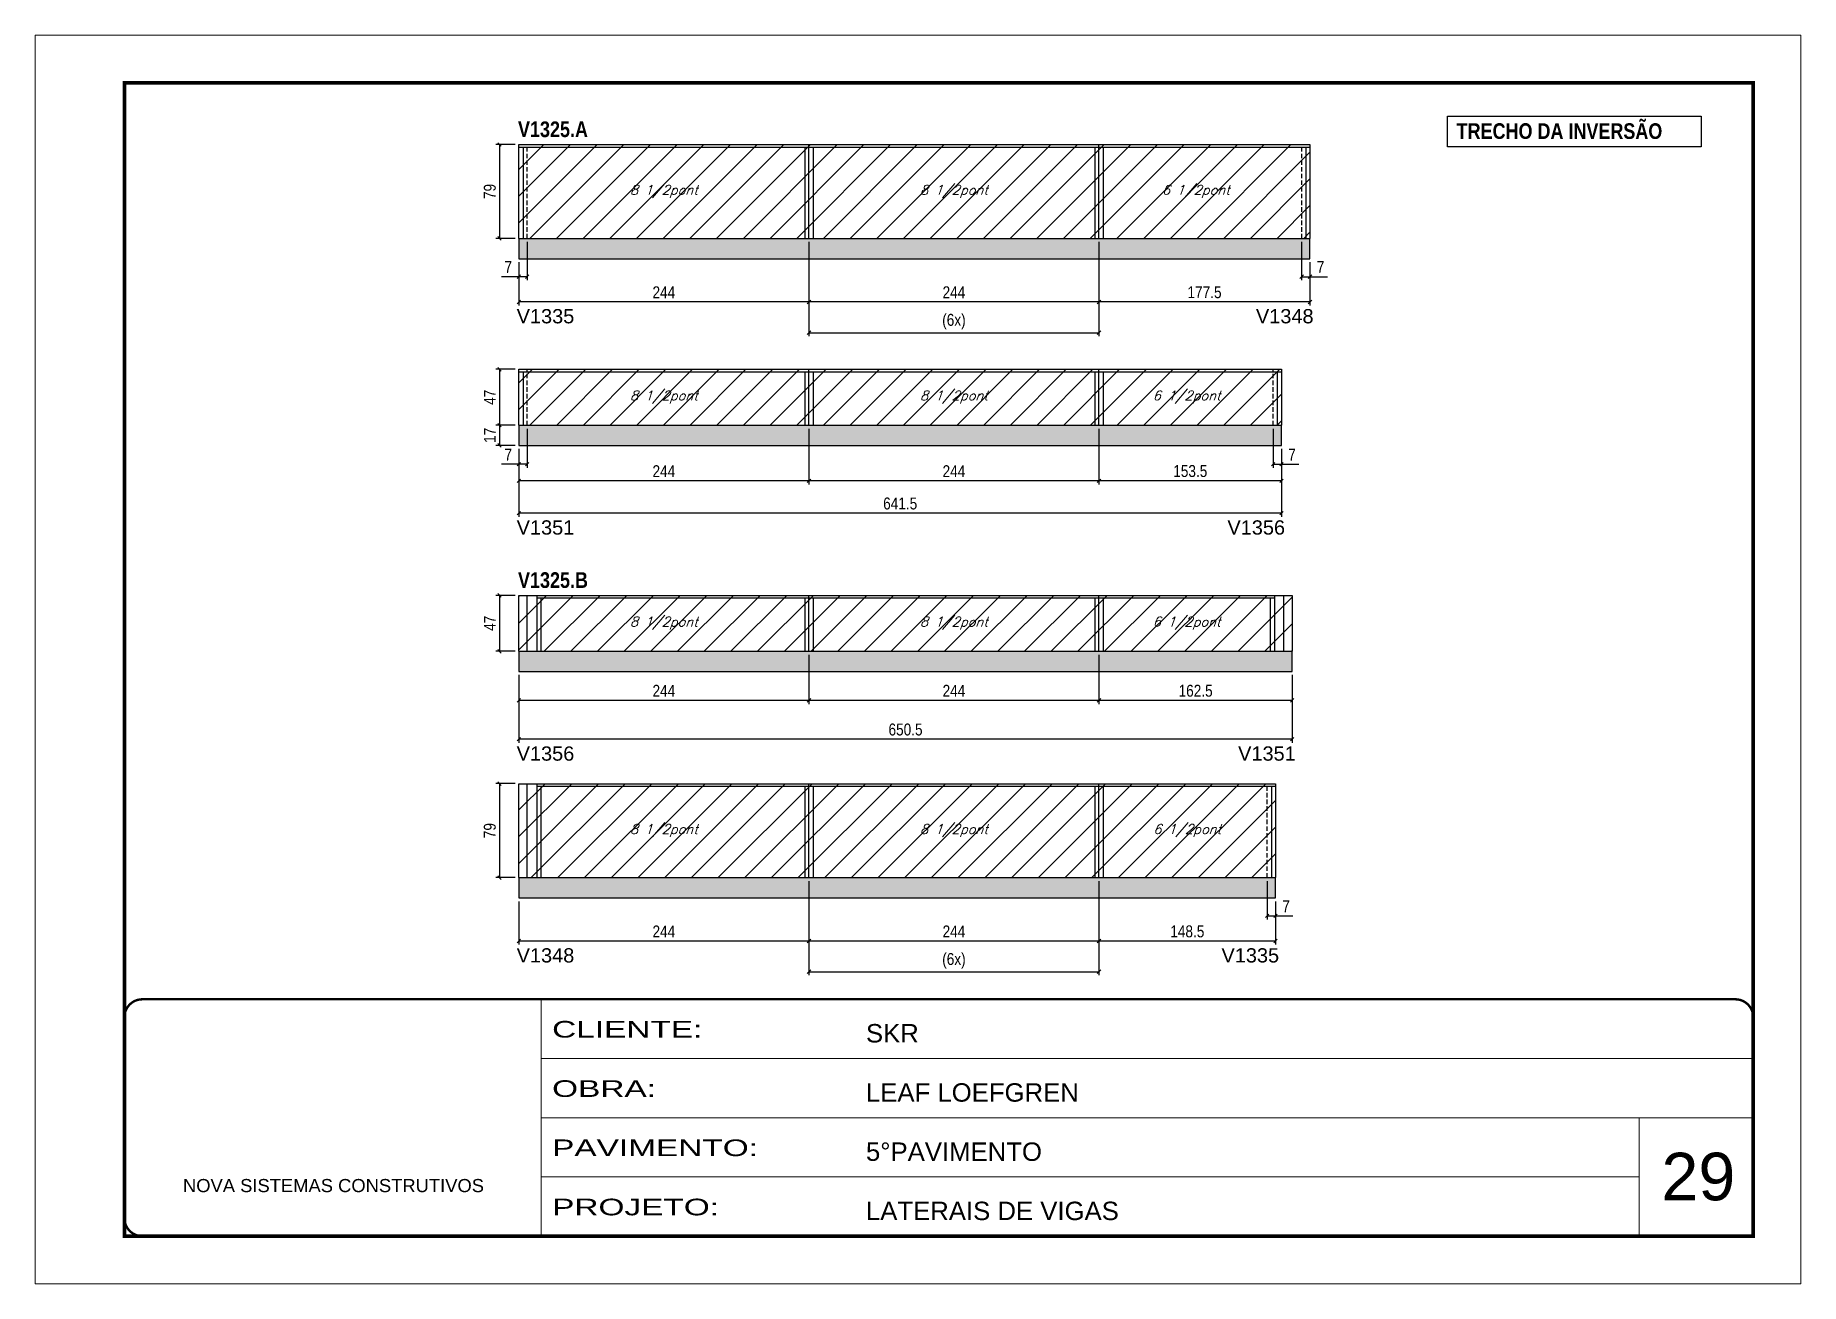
# Model space of a CAD drawing. Extents: x 3309 to 10384, y -2522 to 14608.
# Drawn here: x 3309 to 4794, y 5518 to 6568 of the extents above; entities that cross this region are included whole.
import ezdxf

# ---------------------------------------------------------------- set-up
doc = ezdxf.new("R2010")
doc.units = 0
for name, pattern in [('CONTINUO', [0]), ('DASHED', [0.75, 0.5, -0.25]), ('HIDDEN', [0.375, 0.25, -0.125])]:
    doc.linetypes.add(name, pattern=pattern)
for name, color, linetype in [('5', 5, 'Continuous'), ('COTA', 241, 'Continuous'), ('NOMENCLATURA', 7, 'Continuous'), ('Painéis', 200, 'Continuous'), ('SARR_2.2x7', 40, 'Continuous'), ('SARR_3.5x7', 81, 'Continuous'), ('texto', 7, 'Continuous')]:
    doc.layers.add(name, color=color, linetype=linetype)
for name, color, linetype, lineweight in [('CARIMBO', 255, 'Continuous', 9), ('Folhas', 255, 'Continuous', 9), ('Hachura', 251, 'Continuous', 9), ('SARRAFO DE PRESSAO', 251, 'DASHED', 9)]:
    doc.layers.add(name, color=color, linetype=linetype, lineweight=lineweight)
doc.styles.add('ARIAL', font='arial.ttf')
doc.styles.add('COTA TECNICA', font='techl___.ttf', dxfattribs={"height": 10})
doc.styles.add('Romans', font='romans.shx')
doc.styles.get("Standard").update_dxf_attribs({"font": 'arial.ttf'})
doc.styles.add('TECNICA', font='techb___.ttf', dxfattribs={"height": 10})
doc.styles.add('Tecnologia', font='')
doc.styles.get('Tecnologia').set_extended_font_data('Forgotten Futurist')
doc.dimstyles.new('PAINEL', dxfattribs={"dimtxt": 10, "dimasz": 3, "dimexe": 3, "dimexo": 3, "dimgap": 3, "dimtad": 1, "dimdec": 1, "dimzin": 12, "dimdsep": 46, "dimtxsty": 'COTA TECNICA', "dimblk1": 'OBLIQUE', "dimblk2": 'OBLIQUE', "dimsah": 1, "dimcen": 0.9, "dimclrd": 4, "dimclre": 4, "dimclrt": 240, "dimadec": 1, "dimazin": 3, "dimtfac": 1, "dimtdec": 1, "dimtmove": 0, "dimatfit": 3, "dimfxl": 1, "dimtolj": 1, "dimtzin": 12, "dimarcsym": 0})

msp = doc.modelspace()

# ---------------------------------------------------------------- texts
at = {"layer": '5', "linetype": 'Continuous'}
for s, p in [('V1335', (3714.28, 6325.58)), ('V1348', (4336.15, 6325.58)), ('V1351', (3714.28, 6147.89)), ('V1356', (4312.15, 6147.89)), ('V1356', (3714.28, 5957.74)), ('V1351', (4321.15, 5957.74)), ('V1348', (3714.28, 5787.99)), ('V1335', (4307.15, 5787.99))]:
    msp.add_text(s, height=12, rotation=359.99996, dxfattribs=at).set_placement(p)
at = {"layer": 'CARIMBO', "style": 'ARIAL'}
msp.add_text('29', height=40, dxfattribs=at).set_placement((4677.23, 5587.98))
at = {"layer": 'NOMENCLATURA', "style": 'TECNICA'}
for s, p in [('V1325.A', (3715.4, 6482.21)), ('TRECHO DA INVERSÃO', (4504.95, 6480.67)), ('V1325.B', (3715.4, 6103.04))]:
    msp.add_text(s, height=13.2, dxfattribs=at).set_placement(p)
at = {"layer": 'texto', "color": 2, "char_height": 8, "attachment_point": 5, "style": 'Romans'}
for s, insert in [('{\\Q19;\\C256;8 1/2pont}', (3838.11, 6436.47)), ('{\\Q19;\\C256;8 1/2pont}', (4082.11, 6436.47)), ('{\\Q19;\\C256;6 1/2pont}', (4285.61, 6436.47)), ('{\\Q19;\\C256;8 1/2pont}', (3838.11, 6263.52)), ('{\\Q19;\\C256;8 1/2pont}', (4082.11, 6263.52)), ('{\\Q19;\\C256;6 1/2pont}', (4277.86, 6263.52)), ('{\\Q19;\\C256;8 1/2pont}', (3838.11, 6073.36)), ('{\\Q19;\\C256;8 1/2pont}', (4082.11, 6073.36)), ('{\\Q19;\\C256;6 1/2pont}', (4277.86, 6073.36)), ('{\\Q19;\\C256;8 1/2pont}', (3838.11, 5898.88)), ('{\\Q19;\\C256;8 1/2pont}', (4082.11, 5898.88)), ('{\\Q19;\\C256;6 1/2pont}', (4278.36, 5898.88))]:
    msp.add_mtext(s, dxfattribs=dict(at, insert=insert))

# ---------------------------------------------------------------- blocks, each defined once
blk = doc.blocks.new('9999999999')
at = {"color": 30, "linetype": 'CONTINUO'}
for p, q in [((98564.6, 34230.2), (98564.6, 34429.4)), ((98564.6, 34379.6), (99584, 34379.6)), ((98564.6, 34329.8), (99488, 34329.8)), ((99584, 34329.8), (99488, 34329.8)), ((99488, 34329.8), (99488, 34230.2)), ((98564.6, 34280), (99488, 34280))]:
    blk.add_line(p, q, dxfattribs=at)
at = {"color": 30, "linetype": 'CONTINUO', "const_width": 2}
blk.add_lwpolyline([(99584, 34230.2), (99584, 34414.4, 0.414214), (99569, 34429.4), (98229, 34429.4, 0.414214), (98214, 34414.4), (98214, 34245.2, 0.414214), (98229, 34230.2), (99584, 34230.2)], format="xyb", dxfattribs=at)
at = {"layer": 'Folhas'}
blk.add_lwpolyline([(98139, 34190.2), (99624, 34190.2), (99624, 35240.2), (98139, 35240.2)], close=True, dxfattribs=at)
at = {"layer": 'Folhas', "color": 30, "const_width": 3}
blk.add_lwpolyline([(98214, 34230.2), (99584, 34230.2), (99584, 35200.2), (98214, 35200.2)], close=True, dxfattribs=at)
at = {"color": 7, "linetype": 'Continuous', "ltscale": 5, "style": 'ARIAL'}
for s, height, p in [('SKR', 15.48, (98837.7, 34393.1)), ('LEAF LOEFGREN', 15.483, (98837.7, 34343.3)), ('5°PAVIMENTO', 15.483, (98837.7, 34293.5)), ('NOVA SISTEMAS CONSTRUTIVOS', 11.059, (98263.2, 34267.2)), ('LATERAIS DE VIGAS', 15.483, (98837.7, 34243.7))]:
    blk.add_text(s, height=height, dxfattribs=at).set_placement(p)
at = {"layer": 'Folhas', "color": 7, "style": 'Tecnologia', "width": 1.5}
for s, p in [('CLIENTE:', (98573.7, 34397.2)), ('OBRA:', (98573.7, 34347.3)), ('PAVIMENTO:', (98573.7, 34297.5)), ('PROJETO:', (98573.7, 34247.7))]:
    blk.add_text(s, height=14, dxfattribs=at).set_placement(p)
blk = doc.blocks.new('_Oblique')
at = {"color": 0, "linetype": 'ByBlock', "lineweight": -2}
blk.add_line((-0.5, -0.5), (0.5, 0.5), dxfattribs=at)
blk = doc.blocks.new('*D823')
at = {"layer": 'COTA', "color": 4, "lineweight": -2, "transparency": 16777216}
for p, q in [((4204.1, 6046.8), (4204.1, 6005.4)), ((4366.6, 6029.8), (4366.6, 6005.4)), ((4366.6, 6008.4), (4204.1, 6008.4))]:
    blk.add_line(p, q, dxfattribs=at)
at = {"layer": 'Defpoints', "color": 0, "transparency": 16777216}
for p in [(4204.1, 6049.8), (4366.6, 6032.8), (4204.1, 6008.4)]:
    blk.add_point(p, dxfattribs=at)
at = {"layer": 'COTA', "color": 4, "lineweight": -2, "transparency": 16777216, "xscale": 3, "yscale": 3, "zscale": 3, "rotation": 180}
blk.add_blockref('_Oblique', (4204.1, 6008.4), dxfattribs=at)
at = {"layer": 'COTA', "color": 4, "lineweight": -2, "transparency": 16777216, "xscale": 3, "yscale": 3, "zscale": 3}
blk.add_blockref('_Oblique', (4366.6, 6008.4), dxfattribs=at)
at = {"layer": 'COTA', "color": 240, "transparency": 16777216, "insert": (4285.4, 6016.5), "char_height": 10, "attachment_point": 5, "style": 'COTA TECNICA'}
blk.add_mtext('\\A1;162.5', dxfattribs=at)
blk = doc.blocks.new('*D825')
at = {"layer": 'COTA', "color": 4, "lineweight": -2, "transparency": 16777216}
for p, q in [((3960.1, 6046.8), (3960.1, 6005.4)), ((3716.1, 6029.8), (3716.1, 6005.4)), ((3960.1, 6008.4), (3716.1, 6008.4))]:
    blk.add_line(p, q, dxfattribs=at)
at = {"layer": 'Defpoints', "color": 0, "transparency": 16777216}
for p in [(3960.1, 6049.8), (3716.1, 6032.8), (3716.1, 6008.4)]:
    blk.add_point(p, dxfattribs=at)
at = {"layer": 'COTA', "color": 4, "lineweight": -2, "transparency": 16777216, "xscale": 3, "yscale": 3, "zscale": 3, "rotation": 180}
blk.add_blockref('_Oblique', (3716.1, 6008.4), dxfattribs=at)
at = {"layer": 'COTA', "color": 4, "lineweight": -2, "transparency": 16777216, "xscale": 3, "yscale": 3, "zscale": 3}
blk.add_blockref('_Oblique', (3960.1, 6008.4), dxfattribs=at)
at = {"layer": 'COTA', "color": 240, "transparency": 16777216, "insert": (3838.1, 6016.5), "char_height": 10, "attachment_point": 5, "style": 'COTA TECNICA'}
blk.add_mtext('\\A1;244', dxfattribs=at)
blk = doc.blocks.new('*D826')
at = {"layer": 'COTA', "color": 4, "lineweight": -2, "transparency": 16777216}
for p, q in [((3960.1, 6046.8), (3960.1, 6005.4)), ((4204.1, 6046.8), (4204.1, 6005.4)), ((4204.1, 6008.4), (3960.1, 6008.4))]:
    blk.add_line(p, q, dxfattribs=at)
at = {"layer": 'Defpoints', "color": 0, "transparency": 16777216}
for p in [(3960.1, 6049.8), (4204.1, 6049.8), (3960.1, 6008.4)]:
    blk.add_point(p, dxfattribs=at)
at = {"layer": 'COTA', "color": 4, "lineweight": -2, "transparency": 16777216, "xscale": 3, "yscale": 3, "zscale": 3, "rotation": 180}
blk.add_blockref('_Oblique', (3960.1, 6008.4), dxfattribs=at)
at = {"layer": 'COTA', "color": 4, "lineweight": -2, "transparency": 16777216, "xscale": 3, "yscale": 3, "zscale": 3}
blk.add_blockref('_Oblique', (4204.1, 6008.4), dxfattribs=at)
at = {"layer": 'COTA', "color": 240, "transparency": 16777216, "insert": (4082.1, 6016.5), "char_height": 10, "attachment_point": 5, "style": 'COTA TECNICA'}
blk.add_mtext('\\A1;244', dxfattribs=at)
blk = doc.blocks.new('*D827')
at = {"layer": 'COTA', "color": 4, "lineweight": -2, "transparency": 16777216}
for p, q in [((3713.1, 6096.8), (3696.8, 6096.8)), ((3699.8, 6096.8), (3699.8, 6049.8)), ((3713.1, 6049.8), (3696.8, 6049.8))]:
    blk.add_line(p, q, dxfattribs=at)
at = {"layer": 'Defpoints', "color": 0, "transparency": 16777216}
for p in [(3716.1, 6096.8), (3699.8, 6049.8), (3716.1, 6049.8)]:
    blk.add_point(p, dxfattribs=at)
at = {"layer": 'COTA', "color": 4, "lineweight": -2, "transparency": 16777216, "xscale": 3, "yscale": 3, "zscale": 3}
for p, rotation in [((3699.8, 6096.8), 90), ((3699.8, 6049.8), 270)]:
    blk.add_blockref('_Oblique', p, dxfattribs=dict(at, rotation=rotation))
at = {"layer": 'COTA', "color": 240, "transparency": 16777216, "insert": (3691.7, 6073.3), "char_height": 10, "attachment_point": 5, "rotation": 90, "style": 'COTA TECNICA'}
blk.add_mtext('\\A1;47', dxfattribs=at)
blk = doc.blocks.new('*D824')
at = {"layer": 'COTA', "color": 4, "lineweight": -2, "transparency": 16777216}
for p, q in [((3716.1, 6029.8), (3716.1, 5972.8)), ((4366.6, 6029.8), (4366.6, 5972.8)), ((4366.6, 5975.8), (3716.1, 5975.8))]:
    blk.add_line(p, q, dxfattribs=at)
at = {"layer": 'Defpoints', "color": 0, "transparency": 16777216}
for p in [(3716.1, 6032.8), (4366.6, 6032.8), (3716.1, 5975.8)]:
    blk.add_point(p, dxfattribs=at)
at = {"layer": 'COTA', "color": 4, "lineweight": -2, "transparency": 16777216, "xscale": 3, "yscale": 3, "zscale": 3, "rotation": 180}
blk.add_blockref('_Oblique', (3716.1, 5975.8), dxfattribs=at)
at = {"layer": 'COTA', "color": 4, "lineweight": -2, "transparency": 16777216, "xscale": 3, "yscale": 3, "zscale": 3}
blk.add_blockref('_Oblique', (4366.6, 5975.8), dxfattribs=at)
at = {"layer": 'COTA', "color": 240, "transparency": 16777216, "insert": (4041.4, 5983.9), "char_height": 10, "attachment_point": 5, "style": 'COTA TECNICA'}
blk.add_mtext('\\A1;650.5', dxfattribs=at)
blk = doc.blocks.new('*D829')
at = {"layer": 'COTA', "color": 4, "lineweight": -2, "transparency": 16777216}
for p, q in [((4204.1, 6236.9), (4204.1, 6190.1)), ((4357.6, 6219.9), (4357.6, 6190.1)), ((4357.6, 6193.1), (4204.1, 6193.1))]:
    blk.add_line(p, q, dxfattribs=at)
at = {"layer": 'Defpoints', "color": 0, "transparency": 16777216}
for p in [(4204.1, 6239.9), (4357.6, 6222.9), (4204.1, 6193.1)]:
    blk.add_point(p, dxfattribs=at)
at = {"layer": 'COTA', "color": 4, "lineweight": -2, "transparency": 16777216, "xscale": 3, "yscale": 3, "zscale": 3, "rotation": 180}
blk.add_blockref('_Oblique', (4204.1, 6193.1), dxfattribs=at)
at = {"layer": 'COTA', "color": 4, "lineweight": -2, "transparency": 16777216, "xscale": 3, "yscale": 3, "zscale": 3}
blk.add_blockref('_Oblique', (4357.6, 6193.1), dxfattribs=at)
at = {"layer": 'COTA', "color": 240, "transparency": 16777216, "insert": (4280.9, 6201.3), "char_height": 10, "attachment_point": 5, "style": 'COTA TECNICA'}
blk.add_mtext('\\A1;153.5', dxfattribs=at)
blk = doc.blocks.new('*D831')
at = {"layer": 'COTA', "color": 4, "lineweight": -2, "transparency": 16777216}
for p, q in [((3960.1, 6236.9), (3960.1, 6190.1)), ((3716.1, 6219.9), (3716.1, 6190.1)), ((3960.1, 6193.1), (3716.1, 6193.1))]:
    blk.add_line(p, q, dxfattribs=at)
at = {"layer": 'Defpoints', "color": 0, "transparency": 16777216}
for p in [(3960.1, 6239.9), (3716.1, 6222.9), (3716.1, 6193.1)]:
    blk.add_point(p, dxfattribs=at)
at = {"layer": 'COTA', "color": 4, "lineweight": -2, "transparency": 16777216, "xscale": 3, "yscale": 3, "zscale": 3, "rotation": 180}
blk.add_blockref('_Oblique', (3716.1, 6193.1), dxfattribs=at)
at = {"layer": 'COTA', "color": 4, "lineweight": -2, "transparency": 16777216, "xscale": 3, "yscale": 3, "zscale": 3}
blk.add_blockref('_Oblique', (3960.1, 6193.1), dxfattribs=at)
at = {"layer": 'COTA', "color": 240, "transparency": 16777216, "insert": (3838.1, 6201.2), "char_height": 10, "attachment_point": 5, "style": 'COTA TECNICA'}
blk.add_mtext('\\A1;244', dxfattribs=at)
blk = doc.blocks.new('*D832')
at = {"layer": 'COTA', "color": 4, "lineweight": -2, "transparency": 16777216}
for p, q in [((3960.1, 6236.9), (3960.1, 6190.1)), ((4204.1, 6236.9), (4204.1, 6190.1)), ((4204.1, 6193.1), (3960.1, 6193.1))]:
    blk.add_line(p, q, dxfattribs=at)
at = {"layer": 'Defpoints', "color": 0, "transparency": 16777216}
for p in [(3960.1, 6239.9), (4204.1, 6239.9), (3960.1, 6193.1)]:
    blk.add_point(p, dxfattribs=at)
at = {"layer": 'COTA', "color": 4, "lineweight": -2, "transparency": 16777216, "xscale": 3, "yscale": 3, "zscale": 3, "rotation": 180}
blk.add_blockref('_Oblique', (3960.1, 6193.1), dxfattribs=at)
at = {"layer": 'COTA', "color": 4, "lineweight": -2, "transparency": 16777216, "xscale": 3, "yscale": 3, "zscale": 3}
blk.add_blockref('_Oblique', (4204.1, 6193.1), dxfattribs=at)
at = {"layer": 'COTA', "color": 240, "transparency": 16777216, "insert": (4082.1, 6201.2), "char_height": 10, "attachment_point": 5, "style": 'COTA TECNICA'}
blk.add_mtext('\\A1;244', dxfattribs=at)
blk = doc.blocks.new('*D833')
at = {"layer": 'COTA', "color": 4, "lineweight": -2, "transparency": 16777216}
for p, q in [((3713.1, 6286.9), (3696.8, 6286.9)), ((3699.8, 6286.9), (3699.8, 6239.9)), ((3713.1, 6239.9), (3696.8, 6239.9))]:
    blk.add_line(p, q, dxfattribs=at)
at = {"layer": 'Defpoints', "color": 0, "transparency": 16777216}
for p in [(3716.1, 6286.9), (3699.8, 6239.9), (3716.1, 6239.9)]:
    blk.add_point(p, dxfattribs=at)
at = {"layer": 'COTA', "color": 4, "lineweight": -2, "transparency": 16777216, "xscale": 3, "yscale": 3, "zscale": 3}
for p, rotation in [((3699.8, 6286.9), 90), ((3699.8, 6239.9), 270)]:
    blk.add_blockref('_Oblique', p, dxfattribs=dict(at, rotation=rotation))
at = {"layer": 'COTA', "color": 240, "transparency": 16777216, "insert": (3691.7, 6263.4), "char_height": 10, "attachment_point": 5, "rotation": 90, "style": 'COTA TECNICA'}
blk.add_mtext('\\A1;47', dxfattribs=at)
blk = doc.blocks.new('*D830')
at = {"layer": 'COTA', "color": 4, "lineweight": -2, "transparency": 16777216}
for p, q in [((3716.1, 6219.9), (3716.1, 6162.9)), ((4357.6, 6219.9), (4357.6, 6162.9)), ((4357.6, 6165.9), (3716.1, 6165.9))]:
    blk.add_line(p, q, dxfattribs=at)
at = {"layer": 'Defpoints', "color": 0, "transparency": 16777216}
for p in [(3716.1, 6222.9), (4357.6, 6222.9), (3716.1, 6165.9)]:
    blk.add_point(p, dxfattribs=at)
at = {"layer": 'COTA', "color": 4, "lineweight": -2, "transparency": 16777216, "xscale": 3, "yscale": 3, "zscale": 3, "rotation": 180}
blk.add_blockref('_Oblique', (3716.1, 6165.9), dxfattribs=at)
at = {"layer": 'COTA', "color": 4, "lineweight": -2, "transparency": 16777216, "xscale": 3, "yscale": 3, "zscale": 3}
blk.add_blockref('_Oblique', (4357.6, 6165.9), dxfattribs=at)
at = {"layer": 'COTA', "color": 240, "transparency": 16777216, "insert": (4036.9, 6174), "char_height": 10, "attachment_point": 5, "style": 'COTA TECNICA'}
blk.add_mtext('\\A1;641.5', dxfattribs=at)
blk = doc.blocks.new('*D834')
at = {"layer": 'COTA', "color": 4, "lineweight": -2, "transparency": 16777216}
for p, q in [((3723.1, 6236.9), (3723.1, 6204.1)), ((3716.1, 6219.9), (3716.1, 6204.1)), ((3716.1, 6207.1), (3701.4, 6207.1)), ((3723.1, 6207.1), (3716.1, 6207.1))]:
    blk.add_line(p, q, dxfattribs=at)
at = {"layer": 'Defpoints', "color": 0, "transparency": 16777216}
for p in [(3723.1, 6239.9), (3716.1, 6222.9), (3716.1, 6207.1)]:
    blk.add_point(p, dxfattribs=at)
at = {"layer": 'COTA', "color": 4, "lineweight": -2, "transparency": 16777216, "xscale": 3, "yscale": 3, "zscale": 3, "rotation": 180}
blk.add_blockref('_Oblique', (3716.1, 6207.1), dxfattribs=at)
at = {"layer": 'COTA', "color": 4, "lineweight": -2, "transparency": 16777216, "xscale": 3, "yscale": 3, "zscale": 3}
blk.add_blockref('_Oblique', (3723.1, 6207.1), dxfattribs=at)
at = {"layer": 'COTA', "color": 240, "transparency": 16777216, "insert": (3707.2, 6215.2), "char_height": 10, "attachment_point": 5, "style": 'COTA TECNICA'}
blk.add_mtext('\\A1;7', dxfattribs=at)
blk = doc.blocks.new('*D828')
at = {"layer": 'COTA', "color": 4, "lineweight": -2, "transparency": 16777216}
for p, q in [((4350.6, 6236.9), (4350.6, 6204.1)), ((4357.6, 6219.9), (4357.6, 6204.1)), ((4350.6, 6207.1), (4357.6, 6207.1)), ((4357.6, 6207.1), (4372.3, 6207.1))]:
    blk.add_line(p, q, dxfattribs=at)
at = {"layer": 'Defpoints', "color": 0, "transparency": 16777216}
for p in [(4350.6, 6239.9), (4357.6, 6222.9), (4357.6, 6207.1)]:
    blk.add_point(p, dxfattribs=at)
at = {"layer": 'COTA', "color": 4, "lineweight": -2, "transparency": 16777216, "xscale": 3, "yscale": 3, "zscale": 3, "rotation": 180}
blk.add_blockref('_Oblique', (4350.6, 6207.1), dxfattribs=at)
at = {"layer": 'COTA', "color": 4, "lineweight": -2, "transparency": 16777216, "xscale": 3, "yscale": 3, "zscale": 3}
blk.add_blockref('_Oblique', (4357.6, 6207.1), dxfattribs=at)
at = {"layer": 'COTA', "color": 240, "transparency": 16777216, "insert": (4366.5, 6215.2), "char_height": 10, "attachment_point": 5, "style": 'COTA TECNICA'}
blk.add_mtext('\\A1;7', dxfattribs=at)
blk = doc.blocks.new('*D838')
at = {"layer": 'COTA', "color": 4, "lineweight": -2, "transparency": 16777216}
for p, q in [((3713.1, 6239.9), (3696.8, 6239.9)), ((3699.8, 6239.9), (3699.8, 6222.9)), ((3713.1, 6222.9), (3696.8, 6222.9))]:
    blk.add_line(p, q, dxfattribs=at)
at = {"layer": 'Defpoints', "color": 0, "transparency": 16777216}
for p in [(3716.1, 6239.9), (3699.8, 6222.9), (3716.1, 6222.9)]:
    blk.add_point(p, dxfattribs=at)
at = {"layer": 'COTA', "color": 4, "lineweight": -2, "transparency": 16777216, "xscale": 3, "yscale": 3, "zscale": 3}
for p, rotation in [((3699.8, 6239.9), 90), ((3699.8, 6222.9), 270)]:
    blk.add_blockref('_Oblique', p, dxfattribs=dict(at, rotation=rotation))
at = {"layer": 'COTA', "color": 240, "transparency": 16777216, "insert": (3691.7, 6231.4), "char_height": 10, "attachment_point": 5, "rotation": 90, "style": 'COTA TECNICA'}
blk.add_mtext('\\A1;17', dxfattribs=at)
blk = doc.blocks.new('*D1090')
at = {"layer": 'COTA', "color": 4, "lineweight": -2, "transparency": 16777216}
for p, q in [((4204.1, 6394), (4204.1, 6340.6)), ((4381.6, 6377), (4381.6, 6340.6)), ((4381.6, 6343.6), (4204.1, 6343.6))]:
    blk.add_line(p, q, dxfattribs=at)
at = {"layer": 'Defpoints', "color": 0, "transparency": 16777216}
for p in [(4204.1, 6397), (4381.6, 6380), (4204.1, 6343.6)]:
    blk.add_point(p, dxfattribs=at)
at = {"layer": 'COTA', "color": 4, "lineweight": -2, "transparency": 16777216, "xscale": 3, "yscale": 3, "zscale": 3, "rotation": 180}
blk.add_blockref('_Oblique', (4204.1, 6343.6), dxfattribs=at)
at = {"layer": 'COTA', "color": 4, "lineweight": -2, "transparency": 16777216, "xscale": 3, "yscale": 3, "zscale": 3}
blk.add_blockref('_Oblique', (4381.6, 6343.6), dxfattribs=at)
at = {"layer": 'COTA', "color": 240, "transparency": 16777216, "insert": (4292.9, 6351.7), "char_height": 10, "attachment_point": 5, "style": 'COTA TECNICA'}
blk.add_mtext('\\A1;177.5', dxfattribs=at)
blk = doc.blocks.new('*D1091')
at = {"layer": 'COTA', "color": 4, "lineweight": -2, "transparency": 16777216}
for p, q in [((3960.1, 6394), (3960.1, 6340.6)), ((3716.1, 6377), (3716.1, 6340.6)), ((3960.1, 6343.6), (3716.1, 6343.6))]:
    blk.add_line(p, q, dxfattribs=at)
at = {"layer": 'Defpoints', "color": 0, "transparency": 16777216}
for p in [(3960.1, 6397), (3716.1, 6380), (3716.1, 6343.6)]:
    blk.add_point(p, dxfattribs=at)
at = {"layer": 'COTA', "color": 4, "lineweight": -2, "transparency": 16777216, "xscale": 3, "yscale": 3, "zscale": 3, "rotation": 180}
blk.add_blockref('_Oblique', (3716.1, 6343.6), dxfattribs=at)
at = {"layer": 'COTA', "color": 4, "lineweight": -2, "transparency": 16777216, "xscale": 3, "yscale": 3, "zscale": 3}
blk.add_blockref('_Oblique', (3960.1, 6343.6), dxfattribs=at)
at = {"layer": 'COTA', "color": 240, "transparency": 16777216, "insert": (3838.1, 6351.7), "char_height": 10, "attachment_point": 5, "style": 'COTA TECNICA'}
blk.add_mtext('\\A1;244', dxfattribs=at)
blk = doc.blocks.new('*D1092')
at = {"layer": 'COTA', "color": 4, "lineweight": -2, "transparency": 16777216}
for p, q in [((3960.1, 6394), (3960.1, 6340.6)), ((4204.1, 6394), (4204.1, 6340.6)), ((4204.1, 6343.6), (3960.1, 6343.6))]:
    blk.add_line(p, q, dxfattribs=at)
at = {"layer": 'Defpoints', "color": 0, "transparency": 16777216}
for p in [(3960.1, 6397), (4204.1, 6397), (3960.1, 6343.6)]:
    blk.add_point(p, dxfattribs=at)
at = {"layer": 'COTA', "color": 4, "lineweight": -2, "transparency": 16777216, "xscale": 3, "yscale": 3, "zscale": 3, "rotation": 180}
blk.add_blockref('_Oblique', (3960.1, 6343.6), dxfattribs=at)
at = {"layer": 'COTA', "color": 4, "lineweight": -2, "transparency": 16777216, "xscale": 3, "yscale": 3, "zscale": 3}
blk.add_blockref('_Oblique', (4204.1, 6343.6), dxfattribs=at)
at = {"layer": 'COTA', "color": 240, "transparency": 16777216, "insert": (4082.1, 6351.7), "char_height": 10, "attachment_point": 5, "style": 'COTA TECNICA'}
blk.add_mtext('\\A1;244', dxfattribs=at)
blk = doc.blocks.new('*D1093')
at = {"layer": 'COTA', "color": 4, "lineweight": -2, "transparency": 16777216}
for p, q in [((3713.1, 6476), (3696.8, 6476)), ((3699.8, 6476), (3699.8, 6397)), ((3713.1, 6397), (3696.8, 6397))]:
    blk.add_line(p, q, dxfattribs=at)
at = {"layer": 'Defpoints', "color": 0, "transparency": 16777216}
for p in [(3716.1, 6476), (3699.8, 6397), (3716.1, 6397)]:
    blk.add_point(p, dxfattribs=at)
at = {"layer": 'COTA', "color": 4, "lineweight": -2, "transparency": 16777216, "xscale": 3, "yscale": 3, "zscale": 3}
for p, rotation in [((3699.8, 6476), 90), ((3699.8, 6397), 270)]:
    blk.add_blockref('_Oblique', p, dxfattribs=dict(at, rotation=rotation))
at = {"layer": 'COTA', "color": 240, "transparency": 16777216, "insert": (3691.7, 6436.5), "char_height": 10, "attachment_point": 5, "rotation": 90, "style": 'COTA TECNICA'}
blk.add_mtext('\\A1;79', dxfattribs=at)
blk = doc.blocks.new('*D1094')
at = {"layer": 'COTA', "color": 4, "lineweight": -2, "transparency": 16777216}
for p, q in [((3960.1, 6394), (3960.1, 6314.7)), ((4204.1, 6394), (4204.1, 6314.7)), ((3960.1, 6317.7), (4204.1, 6317.7))]:
    blk.add_line(p, q, dxfattribs=at)
at = {"layer": 'Defpoints', "color": 0, "transparency": 16777216}
for p in [(3960.1, 6397), (4204.1, 6397), (4204.1, 6317.7)]:
    blk.add_point(p, dxfattribs=at)
at = {"layer": 'COTA', "color": 4, "lineweight": -2, "transparency": 16777216, "xscale": 3, "yscale": 3, "zscale": 3, "rotation": 180}
blk.add_blockref('_Oblique', (3960.1, 6317.7), dxfattribs=at)
at = {"layer": 'COTA', "color": 4, "lineweight": -2, "transparency": 16777216, "xscale": 3, "yscale": 3, "zscale": 3}
blk.add_blockref('_Oblique', (4204.1, 6317.7), dxfattribs=at)
at = {"layer": 'COTA', "color": 240, "transparency": 16777216, "insert": (4082.1, 6327), "char_height": 10, "attachment_point": 5, "style": 'COTA TECNICA'}
blk.add_mtext('\\A1;(6x)', dxfattribs=at)
blk = doc.blocks.new('*D1095')
at = {"layer": 'COTA', "color": 4, "lineweight": -2, "transparency": 16777216}
for p, q in [((4374.6, 6394), (4374.6, 6361.8)), ((4381.6, 6377), (4381.6, 6361.8)), ((4374.6, 6364.8), (4381.6, 6364.8)), ((4381.6, 6364.8), (4396.3, 6364.8))]:
    blk.add_line(p, q, dxfattribs=at)
at = {"layer": 'Defpoints', "color": 0, "transparency": 16777216}
for p in [(4374.6, 6397), (4381.6, 6380), (4381.6, 6364.8)]:
    blk.add_point(p, dxfattribs=at)
at = {"layer": 'COTA', "color": 4, "lineweight": -2, "transparency": 16777216, "xscale": 3, "yscale": 3, "zscale": 3, "rotation": 180}
blk.add_blockref('_Oblique', (4374.6, 6364.8), dxfattribs=at)
at = {"layer": 'COTA', "color": 4, "lineweight": -2, "transparency": 16777216, "xscale": 3, "yscale": 3, "zscale": 3}
blk.add_blockref('_Oblique', (4381.6, 6364.8), dxfattribs=at)
at = {"layer": 'COTA', "color": 240, "transparency": 16777216, "insert": (4390.5, 6372.9), "char_height": 10, "attachment_point": 5, "style": 'COTA TECNICA'}
blk.add_mtext('\\A1;7', dxfattribs=at)
blk = doc.blocks.new('*D1096')
at = {"layer": 'COTA', "color": 4, "lineweight": -2, "transparency": 16777216}
for p, q in [((4204.1, 5856.4), (4204.1, 5803)), ((4352.6, 5839.4), (4352.6, 5803)), ((4352.6, 5806), (4204.1, 5806))]:
    blk.add_line(p, q, dxfattribs=at)
at = {"layer": 'Defpoints', "color": 0, "transparency": 16777216}
for p in [(4204.1, 5859.4), (4352.6, 5842.4), (4204.1, 5806)]:
    blk.add_point(p, dxfattribs=at)
at = {"layer": 'COTA', "color": 4, "lineweight": -2, "transparency": 16777216, "xscale": 3, "yscale": 3, "zscale": 3, "rotation": 180}
blk.add_blockref('_Oblique', (4204.1, 5806), dxfattribs=at)
at = {"layer": 'COTA', "color": 4, "lineweight": -2, "transparency": 16777216, "xscale": 3, "yscale": 3, "zscale": 3}
blk.add_blockref('_Oblique', (4352.6, 5806), dxfattribs=at)
at = {"layer": 'COTA', "color": 240, "transparency": 16777216, "insert": (4278.4, 5814.1), "char_height": 10, "attachment_point": 5, "style": 'COTA TECNICA'}
blk.add_mtext('\\A1;148.5', dxfattribs=at)
blk = doc.blocks.new('*D1098')
at = {"layer": 'COTA', "color": 4, "lineweight": -2, "transparency": 16777216}
for p, q in [((3960.1, 5856.4), (3960.1, 5803)), ((3716.1, 5839.4), (3716.1, 5803)), ((3960.1, 5806), (3716.1, 5806))]:
    blk.add_line(p, q, dxfattribs=at)
at = {"layer": 'Defpoints', "color": 0, "transparency": 16777216}
for p in [(3960.1, 5859.4), (3716.1, 5842.4), (3716.1, 5806)]:
    blk.add_point(p, dxfattribs=at)
at = {"layer": 'COTA', "color": 4, "lineweight": -2, "transparency": 16777216, "xscale": 3, "yscale": 3, "zscale": 3, "rotation": 180}
blk.add_blockref('_Oblique', (3716.1, 5806), dxfattribs=at)
at = {"layer": 'COTA', "color": 4, "lineweight": -2, "transparency": 16777216, "xscale": 3, "yscale": 3, "zscale": 3}
blk.add_blockref('_Oblique', (3960.1, 5806), dxfattribs=at)
at = {"layer": 'COTA', "color": 240, "transparency": 16777216, "insert": (3838.1, 5814.1), "char_height": 10, "attachment_point": 5, "style": 'COTA TECNICA'}
blk.add_mtext('\\A1;244', dxfattribs=at)
blk = doc.blocks.new('*D1099')
at = {"layer": 'COTA', "color": 4, "lineweight": -2, "transparency": 16777216}
for p, q in [((3960.1, 5856.4), (3960.1, 5803)), ((4204.1, 5856.4), (4204.1, 5803)), ((4204.1, 5806), (3960.1, 5806))]:
    blk.add_line(p, q, dxfattribs=at)
at = {"layer": 'Defpoints', "color": 0, "transparency": 16777216}
for p in [(3960.1, 5859.4), (4204.1, 5859.4), (3960.1, 5806)]:
    blk.add_point(p, dxfattribs=at)
at = {"layer": 'COTA', "color": 4, "lineweight": -2, "transparency": 16777216, "xscale": 3, "yscale": 3, "zscale": 3, "rotation": 180}
blk.add_blockref('_Oblique', (3960.1, 5806), dxfattribs=at)
at = {"layer": 'COTA', "color": 4, "lineweight": -2, "transparency": 16777216, "xscale": 3, "yscale": 3, "zscale": 3}
blk.add_blockref('_Oblique', (4204.1, 5806), dxfattribs=at)
at = {"layer": 'COTA', "color": 240, "transparency": 16777216, "insert": (4082.1, 5814.1), "char_height": 10, "attachment_point": 5, "style": 'COTA TECNICA'}
blk.add_mtext('\\A1;244', dxfattribs=at)
blk = doc.blocks.new('*D1100')
at = {"layer": 'COTA', "color": 4, "lineweight": -2, "transparency": 16777216}
for p, q in [((3713.1, 5938.4), (3696.8, 5938.4)), ((3699.8, 5938.4), (3699.8, 5859.4)), ((3713.1, 5859.4), (3696.8, 5859.4))]:
    blk.add_line(p, q, dxfattribs=at)
at = {"layer": 'Defpoints', "color": 0, "transparency": 16777216}
for p in [(3716.1, 5938.4), (3699.8, 5859.4), (3716.1, 5859.4)]:
    blk.add_point(p, dxfattribs=at)
at = {"layer": 'COTA', "color": 4, "lineweight": -2, "transparency": 16777216, "xscale": 3, "yscale": 3, "zscale": 3}
for p, rotation in [((3699.8, 5938.4), 90), ((3699.8, 5859.4), 270)]:
    blk.add_blockref('_Oblique', p, dxfattribs=dict(at, rotation=rotation))
at = {"layer": 'COTA', "color": 240, "transparency": 16777216, "insert": (3691.7, 5898.9), "char_height": 10, "attachment_point": 5, "rotation": 90, "style": 'COTA TECNICA'}
blk.add_mtext('\\A1;79', dxfattribs=at)
blk = doc.blocks.new('*D1097')
at = {"layer": 'COTA', "color": 4, "lineweight": -2, "transparency": 16777216}
for p, q in [((3960.1, 5856.4), (3960.1, 5777.2)), ((4204.1, 5856.4), (4204.1, 5777.2)), ((3960.1, 5780.2), (4204.1, 5780.2))]:
    blk.add_line(p, q, dxfattribs=at)
at = {"layer": 'Defpoints', "color": 0, "transparency": 16777216}
for p in [(3960.1, 5859.4), (4204.1, 5859.4), (4204.1, 5780.2)]:
    blk.add_point(p, dxfattribs=at)
at = {"layer": 'COTA', "color": 4, "lineweight": -2, "transparency": 16777216, "xscale": 3, "yscale": 3, "zscale": 3, "rotation": 180}
blk.add_blockref('_Oblique', (3960.1, 5780.2), dxfattribs=at)
at = {"layer": 'COTA', "color": 4, "lineweight": -2, "transparency": 16777216, "xscale": 3, "yscale": 3, "zscale": 3}
blk.add_blockref('_Oblique', (4204.1, 5780.2), dxfattribs=at)
at = {"layer": 'COTA', "color": 240, "transparency": 16777216, "insert": (4082.1, 5789.4), "char_height": 10, "attachment_point": 5, "style": 'COTA TECNICA'}
blk.add_mtext('\\A1;(6x)', dxfattribs=at)
blk = doc.blocks.new('*D1101')
at = {"layer": 'COTA', "color": 4, "lineweight": -2, "transparency": 16777216}
for p, q in [((4345.6, 5856.4), (4345.6, 5824.2)), ((4352.6, 5839.4), (4352.6, 5824.2)), ((4345.6, 5827.2), (4352.6, 5827.2)), ((4352.6, 5827.2), (4367.3, 5827.2))]:
    blk.add_line(p, q, dxfattribs=at)
at = {"layer": 'Defpoints', "color": 0, "transparency": 16777216}
for p in [(4345.6, 5859.4), (4352.6, 5842.4), (4352.6, 5827.2)]:
    blk.add_point(p, dxfattribs=at)
at = {"layer": 'COTA', "color": 4, "lineweight": -2, "transparency": 16777216, "xscale": 3, "yscale": 3, "zscale": 3, "rotation": 180}
blk.add_blockref('_Oblique', (4345.6, 5827.2), dxfattribs=at)
at = {"layer": 'COTA', "color": 4, "lineweight": -2, "transparency": 16777216, "xscale": 3, "yscale": 3, "zscale": 3}
blk.add_blockref('_Oblique', (4352.6, 5827.2), dxfattribs=at)
at = {"layer": 'COTA', "color": 240, "transparency": 16777216, "insert": (4361.5, 5835.3), "char_height": 10, "attachment_point": 5, "style": 'COTA TECNICA'}
blk.add_mtext('\\A1;7', dxfattribs=at)
blk = doc.blocks.new('*D1102')
at = {"layer": 'COTA', "color": 4, "lineweight": -2, "transparency": 16777216}
for p, q in [((3723.1, 6394), (3723.1, 6361.8)), ((3716.1, 6377), (3716.1, 6361.8)), ((3716.1, 6364.8), (3701.4, 6364.8)), ((3723.1, 6364.8), (3716.1, 6364.8))]:
    blk.add_line(p, q, dxfattribs=at)
at = {"layer": 'Defpoints', "color": 0, "transparency": 16777216}
for p in [(3723.1, 6397), (3716.1, 6380), (3716.1, 6364.8)]:
    blk.add_point(p, dxfattribs=at)
at = {"layer": 'COTA', "color": 4, "lineweight": -2, "transparency": 16777216, "xscale": 3, "yscale": 3, "zscale": 3, "rotation": 180}
blk.add_blockref('_Oblique', (3716.1, 6364.8), dxfattribs=at)
at = {"layer": 'COTA', "color": 4, "lineweight": -2, "transparency": 16777216, "xscale": 3, "yscale": 3, "zscale": 3}
blk.add_blockref('_Oblique', (3723.1, 6364.8), dxfattribs=at)
at = {"layer": 'COTA', "color": 240, "transparency": 16777216, "insert": (3707.2, 6372.9), "char_height": 10, "attachment_point": 5, "style": 'COTA TECNICA'}
blk.add_mtext('\\A1;7', dxfattribs=at)

# ---------------------------------------------------------------- dimensions: what is measured, and where the dimension line sits
at = {"layer": 'COTA'}
for base, p1, p2, angle, picture, middle in [((3699.79, 6396.97), (3716.11, 6475.97), (3716.11, 6396.97), 90, '*D1093', (3691.69, 6436.47)), ((3716.11, 6364.83), (3723.11, 6396.97), (3716.11, 6379.97), 180, '*D1102', (3707.25, 6372.9)), ((3960.11, 6343.59), (4204.11, 6396.97), (3960.11, 6396.97), 180, '*D1092', (4082.11, 6351.66)), ((4204.11, 6343.59), (4381.61, 6379.97), (4204.11, 6396.97), 180, '*D1090', (4292.86, 6351.7)), ((3699.79, 6239.95), (3716.11, 6286.95), (3716.11, 6239.95), 90, '*D833', (3691.72, 6263.45)), ((3699.79, 6222.95), (3716.11, 6239.95), (3716.11, 6222.95), 90, '*D838', (3691.72, 6231.45)), ((3960.11, 6193.09), (4204.11, 6239.95), (3960.11, 6239.95), 180, '*D832', (4082.11, 6201.16)), ((4204.11, 6193.09), (4357.61, 6222.95), (4204.11, 6239.95), 180, '*D829', (4280.86, 6201.31)), ((4357.61, 6207.1), (4350.61, 6239.95), (4357.61, 6222.95), 180, '*D828', (4366.48, 6215.18)), ((3699.79, 6049.8), (3716.11, 6096.8), (3716.11, 6049.8), 90, '*D827', (3691.72, 6073.3)), ((3960.11, 6008.4), (4204.11, 6049.8), (3960.11, 6049.8), 180, '*D826', (4082.11, 6016.48)), ((4204.11, 6008.4), (4366.61, 6032.8), (4204.11, 6049.8), 180, '*D823', (4285.36, 6016.51)), ((3699.79, 5859.38), (3716.11, 5938.38), (3716.11, 5859.38), 90, '*D1100', (3691.69, 5898.88)), ((3960.11, 5806), (4204.11, 5859.38), (3960.11, 5859.38), 180, '*D1099', (4082.11, 5814.07)), ((4204.11, 5806), (4352.61, 5842.38), (4204.11, 5859.38), 180, '*D1096', (4278.36, 5814.13))]:
    dim = msp.add_linear_dim(base=base, p1=p1, p2=p2, angle=angle, dimstyle='PAINEL', dxfattribs=at)
    dim.commit()
    dim.dimension.update_dxf_attribs({"geometry": picture, "text_midpoint": middle})
for base, p1, p2, picture, middle in [((3716.11, 6343.59), (3960.11, 6396.97), (3716.11, 6379.97), '*D1091', (3838.11, 6351.66)), ((3716.11, 6193.09), (3960.11, 6239.95), (3716.11, 6222.95), '*D831', (3838.11, 6201.16)), ((3716.11, 6008.4), (3960.11, 6049.8), (3716.11, 6032.8), '*D825', (3838.11, 6016.48)), ((3716.11, 5806), (3960.11, 5859.38), (3716.11, 5842.38), '*D1098', (3838.11, 5814.07))]:
    dim = msp.add_linear_dim(base=base, p1=p1, p2=p2, angle=180, dimstyle='PAINEL', override={"dimtmove": 1}, dxfattribs=at)
    dim.commit()
    dim.dimension.update_dxf_attribs({"geometry": picture, "text_midpoint": middle})
for base, p1, p2, picture, middle in [((4204.11, 6317.74), (3960.11, 6396.97), (4204.11, 6396.97), '*D1094', (4082.11, 6326.96)), ((4204.11, 5780.15), (3960.11, 5859.38), (4204.11, 5859.38), '*D1097', (4082.11, 5789.37))]:
    dim = msp.add_linear_dim(base=base, p1=p1, p2=p2, text='(6x)', dimstyle='PAINEL', dxfattribs=at)
    dim.commit()
    dim.dimension.update_dxf_attribs({"geometry": picture, "text_midpoint": middle})
for base, p1, p2, picture, middle in [((4381.61, 6364.83), (4374.61, 6396.97), (4381.61, 6379.97), '*D1095', (4390.48, 6372.9)), ((3716.11, 6207.1), (3723.11, 6239.95), (3716.11, 6222.95), '*D834', (3707.25, 6215.18)), ((3716.11, 6165.91), (4357.61, 6222.95), (3716.11, 6222.95), '*D830', (4036.86, 6174.02)), ((3716.11, 5975.75), (4366.61, 6032.8), (3716.11, 6032.8), '*D824', (4041.36, 5983.86)), ((4352.61, 5827.24), (4345.61, 5859.38), (4352.61, 5842.38), '*D1101', (4361.48, 5835.31))]:
    dim = msp.add_linear_dim(base=base, p1=p1, p2=p2, dimstyle='PAINEL', dxfattribs=at)
    dim.commit()
    dim.dimension.update_dxf_attribs({"geometry": picture, "text_midpoint": middle})

# ---------------------------------------------------------------- hatches: boundary and pattern name
at = {"layer": 'COTA'}
h = msp.add_hatch(dxfattribs=at)
h.set_pattern_fill('AR-CONC', color=256, scale=0.03)
h.set_pattern_definition([(50, (163.185, 170.867), (5.46554, -0.4781726), [0.5715, -6.2865]), (355, (163.185, 170.867), (-1.0573026, 5.7317054), [0.4572, -5.0292175]), (100.451445, (163.6406, 170.827), (4.4082374, 5.2535326), [0.4857003, -5.3427073]), (46.1842, (163.185, 172.391), (8.132371, -1.26127), [0.85725, -9.42975]), (96.63556, (163.863, 172.286), (7.122124, 7.422784), [0.728551, -8.014068]), (351.18415, (163.185, 172.391), (7.122124, 7.422784), [0.685799, -7.543792]), (21, (163.947, 172.01), (4.5484317, -3.067956), [0.5715, -6.2865]), (326, (163.947, 172.01), (1.854061, 5.525639), [0.4572, -5.0292]), (71.451445, (164.326, 171.754), (6.4024926, 2.457683), [0.4857003, -5.342698]), (37.5, (163.1852, 170.867), (0.0926581, 2.53665117), [0, -4.96824, 0, -5.1054, 0, -5.04825]), (7.5, (163.1852, 170.867), (2.0045899, 3.0054172), [0, -2.91084, 0, -4.85394, 0, -1.92405]), (327.5, (161.486, 170.867), (4.06771786, -0.1718623), [0, -1.905, 0, -5.9436, 0, -7.8867]), (317.5, (160.724, 170.867), (4.4438754, 0.7627947), [0, -2.4765, 0, -3.94716, 0, -5.6007])])
h.paths.add_polyline_path([(4381.61, 6379.97), (4381.61, 6396.97), (3716.11, 6396.97), (3716.11, 6379.97)])
h = msp.add_hatch(dxfattribs=at)
h.set_pattern_fill('AR-CONC', color=256, scale=0.03)
h.set_pattern_definition([(50, (163.185, -174.079), (5.46554, -0.4781726), [0.5715, -6.2865]), (355, (163.185, -174.079), (-1.0573026, 5.7317054), [0.4572, -5.0292175]), (100.451445, (163.6406, -174.1187), (4.4082374, 5.2535326), [0.4857003, -5.3427073]), (46.1842, (163.185, -172.555), (8.132371, -1.26127), [0.85725, -9.42975]), (96.63556, (163.863, -172.66), (7.122124, 7.422784), [0.728551, -8.014068]), (351.18415, (163.185, -172.555), (7.122124, 7.422784), [0.685799, -7.543792]), (21, (163.947, -172.936), (4.5484317, -3.067956), [0.5715, -6.2865]), (326, (163.947, -172.936), (1.854061, 5.525639), [0.4572, -5.0292]), (71.451445, (164.326, -173.1915), (6.4024926, 2.457683), [0.4857003, -5.342698]), (37.5, (163.1852, -174.0788), (0.0926581, 2.53665117), [0, -4.96824, 0, -5.1054, 0, -5.04825]), (7.5, (163.1852, -174.0788), (2.0045899, 3.0054172), [0, -2.91084, 0, -4.85394, 0, -1.92405]), (327.5, (161.486, -174.0788), (4.06771786, -0.1718623), [0, -1.905, 0, -5.9436, 0, -7.8867]), (317.5, (160.724, -174.079), (4.4438754, 0.7627947), [0, -2.4765, 0, -3.94716, 0, -5.6007])])
h.paths.add_polyline_path([(3716.11, 6239.95), (3716.11, 6222.95), (4357.61, 6222.95), (4357.61, 6239.95)])
h = msp.add_hatch(dxfattribs=at)
h.set_pattern_fill('AR-CONC', color=256, scale=0.03)
h.set_pattern_definition([(50, (163.185, -176.308), (5.46554, -0.4781726), [0.5715, -6.2865]), (355, (163.185, -176.308), (-1.0573026, 5.7317054), [0.4572, -5.0292175]), (100.451445, (163.6406, -176.3477), (4.4082374, 5.2535326), [0.4857003, -5.3427073]), (46.1842, (163.185, -174.784), (8.132371, -1.26127), [0.85725, -9.42975]), (96.63556, (163.863, -174.889), (7.122124, 7.422784), [0.728551, -8.014068]), (351.18415, (163.185, -174.784), (7.122124, 7.422784), [0.685799, -7.543792]), (21, (163.947, -175.165), (4.5484317, -3.067956), [0.5715, -6.2865]), (326, (163.947, -175.165), (1.854061, 5.525639), [0.4572, -5.0292]), (71.451445, (164.326, -175.4205), (6.4024926, 2.457683), [0.4857003, -5.342698]), (37.5, (163.1852, -176.3078), (0.0926581, 2.53665117), [0, -4.96824, 0, -5.1054, 0, -5.04825]), (7.5, (163.1852, -176.3078), (2.0045899, 3.0054172), [0, -2.91084, 0, -4.85394, 0, -1.92405]), (327.5, (161.486, -176.3078), (4.06771786, -0.1718623), [0, -1.905, 0, -5.9436, 0, -7.8867]), (317.5, (160.724, -176.3078), (4.4438754, 0.7627947), [0, -2.4765, 0, -3.94716, 0, -5.6007])])
h.paths.add_polyline_path([(4366.61, 6032.8), (4366.61, 6049.8), (3716.11, 6049.8), (3716.11, 6032.8)])
h = msp.add_hatch(dxfattribs=at)
h.set_pattern_fill('AR-CONC', color=256, scale=0.03)
h.set_pattern_definition([(50, (163.185, -366.724), (5.46554, -0.4781726), [0.5715, -6.2865]), (355, (163.185, -366.724), (-1.0573026, 5.7317054), [0.4572, -5.0292175]), (100.451445, (163.6406, -366.764), (4.4082374, 5.2535326), [0.4857003, -5.3427073]), (46.1842, (163.185, -365.2), (8.132371, -1.26127), [0.85725, -9.42975]), (96.63556, (163.863, -365.305), (7.122124, 7.422784), [0.728551, -8.014068]), (351.18415, (163.185, -365.2), (7.122124, 7.422784), [0.685799, -7.543792]), (21, (163.947, -365.581), (4.5484317, -3.067956), [0.5715, -6.2865]), (326, (163.947, -365.581), (1.854061, 5.525639), [0.4572, -5.0292]), (71.451445, (164.326, -365.8367), (6.4024926, 2.457683), [0.4857003, -5.342698]), (37.5, (163.1852, -366.724), (0.0926581, 2.53665117), [0, -4.96824, 0, -5.1054, 0, -5.04825]), (7.5, (163.1852, -366.724), (2.0045899, 3.0054172), [0, -2.91084, 0, -4.85394, 0, -1.92405]), (327.5, (161.486, -366.724), (4.06771786, -0.1718623), [0, -1.905, 0, -5.9436, 0, -7.8867]), (317.5, (160.724, -366.724), (4.4438754, 0.7627947), [0, -2.4765, 0, -3.94716, 0, -5.6007])])
h.paths.add_polyline_path([(4352.61, 5842.38), (4352.61, 5859.38), (3716.11, 5859.38), (3716.11, 5842.38)])
at = {"layer": 'Hachura', "linetype": 'ByBlock'}
h = msp.add_hatch(dxfattribs=at)
h.set_pattern_fill('ANSI31', color=256, scale=5)
h.paths.add_polyline_path([(3960.11, 6475.97), (3716.11, 6475.97), (3716.11, 6396.97), (3960.11, 6396.97)])
h.paths.add_polyline_path([(4204.11, 6475.97), (3960.11, 6475.97), (3960.11, 6396.97), (4204.11, 6396.97)])
h.paths.add_polyline_path([(4381.61, 6475.97), (4204.11, 6475.97), (4204.11, 6396.97), (4381.61, 6396.97)])
h.paths.add_polyline_path([(4357.61, 6286.95), (4204.11, 6286.95), (4204.11, 6239.95), (4357.61, 6239.95)])
h.paths.add_polyline_path([(4204.11, 6286.95), (3960.11, 6286.95), (3960.11, 6239.95), (4204.11, 6239.95)])
h.paths.add_polyline_path([(3960.11, 6286.95), (3716.11, 6286.95), (3716.11, 6239.95), (3960.11, 6239.95)])
h.paths.add_polyline_path([(3960.11, 6096.8), (3716.11, 6096.8), (3716.11, 6049.8), (3960.11, 6049.8)])
h.paths.add_polyline_path([(4204.11, 6096.8), (3960.11, 6096.8), (3960.11, 6049.8), (4204.11, 6049.8)])
h.paths.add_polyline_path([(4366.61, 6096.8), (4204.11, 6096.8), (4204.11, 6049.8), (4366.61, 6049.8)])
h.paths.add_polyline_path([(4352.61, 5938.38), (4204.11, 5938.38), (4204.11, 5859.38), (4352.61, 5859.38)])
h.paths.add_polyline_path([(4204.11, 5938.38), (3960.11, 5938.38), (3960.11, 5859.38), (4204.11, 5859.38)])
h.paths.add_polyline_path([(3960.11, 5938.38), (3716.11, 5938.38), (3716.11, 5859.38), (3960.11, 5859.38)])

# ---------------------------------------------------------------- linework, layer by layer
at = {"layer": 'COTA'}
for p, q in [((3716.11, 6396.97), (3716.11, 6379.97)), ((4381.61, 6379.97), (4381.61, 6396.97)), ((3716.11, 6379.97), (4381.61, 6379.97)), ((3716.11, 6239.95), (3716.11, 6222.95)), ((4357.61, 6222.95), (4357.61, 6239.95)), ((3716.11, 6222.95), (4357.61, 6222.95)), ((3716.11, 6049.8), (3716.11, 6032.8)), ((4366.61, 6032.8), (4366.61, 6049.8)), ((3716.11, 6032.8), (4366.61, 6032.8)), ((3716.11, 5859.38), (3716.11, 5842.38)), ((4352.61, 5842.38), (4352.61, 5859.38)), ((3716.11, 5842.38), (4352.61, 5842.38))]:
    msp.add_line(p, q, dxfattribs=at)
at = {"layer": 'NOMENCLATURA'}
msp.add_lwpolyline([(4497.24, 6499.76), (4710.72, 6499.76), (4710.72, 6473.98), (4497.24, 6473.98)], close=True, dxfattribs=at)
at = {"layer": 'Painéis', "linetype": 'ByBlock'}
for p, q in [((3716.11, 6396.97), (3716.11, 6475.97)), ((3716.11, 6475.97), (4381.61, 6475.97)), ((3960.11, 6396.97), (3960.11, 6475.97)), ((4204.11, 6396.97), (4204.11, 6475.97)), ((4381.61, 6475.97), (4381.61, 6396.97)), ((3716.11, 6396.97), (4381.61, 6396.97)), ((3716.11, 6239.95), (3716.11, 6286.95)), ((3716.11, 6286.95), (4357.61, 6286.95)), ((3960.11, 6239.95), (3960.11, 6286.95)), ((4204.11, 6239.95), (4204.11, 6286.95)), ((4357.61, 6286.95), (4357.61, 6239.95)), ((3716.11, 6239.95), (4357.61, 6239.95)), ((3716.11, 6049.8), (3716.11, 6096.8)), ((3716.11, 6096.8), (4366.61, 6096.8)), ((3960.11, 6049.8), (3960.11, 6096.8)), ((4204.11, 6049.8), (4204.11, 6096.8)), ((4366.61, 6096.8), (4366.61, 6049.8)), ((3716.11, 6049.8), (4366.61, 6049.8)), ((3716.11, 5859.38), (3716.11, 5938.38)), ((3716.11, 5938.38), (4352.61, 5938.38)), ((3960.11, 5859.38), (3960.11, 5938.38)), ((4204.11, 5859.38), (4204.11, 5938.38)), ((4352.61, 5938.38), (4352.61, 5859.38)), ((3716.11, 5859.38), (4352.61, 5859.38))]:
    msp.add_line(p, q, dxfattribs=at)
at = {"layer": 'SARR_2.2x7', "linetype": 'HIDDEN', "ltscale": 15}
for p, q in [((3723.11, 6396.97), (3723.11, 6475.97)), ((4374.61, 6396.97), (4374.61, 6475.97)), ((3723.11, 6239.95), (3723.11, 6286.95)), ((4350.61, 6239.95), (4350.61, 6286.95)), ((4345.61, 5859.38), (4345.61, 5938.38))]:
    msp.add_line(p, q, dxfattribs=at)
at = {"layer": 'SARR_2.2x7', "linetype": 'Continuous'}
for p, q in [((3716.11, 6473.77), (3960.11, 6473.77)), ((3960.11, 6473.77), (4204.11, 6473.77)), ((4204.11, 6473.77), (4381.61, 6473.77)), ((3716.11, 6284.75), (3960.11, 6284.75)), ((3960.11, 6284.75), (4204.11, 6284.75)), ((4204.11, 6284.75), (4357.61, 6284.75)), ((3723.11, 6049.8), (3723.11, 6096.8)), ((3731.11, 6094.6), (3960.11, 6094.6)), ((3960.11, 6094.6), (4204.11, 6094.6)), ((4204.11, 6094.6), (4351.61, 6094.6)), ((4359.61, 6049.8), (4359.61, 6096.8)), ((3723.11, 5859.38), (3723.11, 5938.38)), ((3731.11, 5936.18), (3960.11, 5936.18)), ((3960.11, 5936.18), (4204.11, 5936.18)), ((4204.11, 5936.18), (4352.61, 5936.18))]:
    msp.add_line(p, q, dxfattribs=at)
at = {"layer": 'SARR_3.5x7'}
for p, q in [((3719.61, 6473.77), (3719.61, 6396.97)), ((3956.61, 6473.77), (3956.61, 6396.97)), ((3963.61, 6473.77), (3963.61, 6396.97)), ((4200.61, 6473.77), (4200.61, 6396.97)), ((4207.61, 6473.77), (4207.61, 6396.97)), ((4378.11, 6473.77), (4378.11, 6396.97)), ((3719.61, 6284.75), (3719.61, 6239.95)), ((3956.61, 6284.75), (3956.61, 6239.95)), ((3963.61, 6284.75), (3963.61, 6239.95)), ((4200.61, 6284.75), (4200.61, 6239.95)), ((4207.61, 6284.75), (4207.61, 6239.95)), ((4354.11, 6284.75), (4354.11, 6239.95)), ((3731.11, 6096.8), (3731.11, 6049.8)), ((3734.61, 6094.6), (3734.61, 6049.8)), ((3956.61, 6094.6), (3956.61, 6049.8)), ((3963.61, 6094.6), (3963.61, 6049.8)), ((4200.61, 6094.6), (4200.61, 6049.8)), ((4207.61, 6094.6), (4207.61, 6049.8)), ((4348.11, 6094.6), (4348.11, 6049.8)), ((4351.61, 6096.8), (4351.61, 6049.8)), ((3731.11, 5938.38), (3731.11, 5859.38)), ((3734.61, 5936.18), (3734.61, 5859.38)), ((3956.61, 5936.18), (3956.61, 5859.38)), ((3963.61, 5936.18), (3963.61, 5859.38)), ((4200.61, 5936.18), (4200.61, 5859.38)), ((4207.61, 5936.18), (4207.61, 5859.38)), ((4349.11, 5936.18), (4349.11, 5859.38))]:
    msp.add_line(p, q, dxfattribs=at)

# ---------------------------------------------------------------- block references
at = {"layer": 'SARRAFO DE PRESSAO', "color": 6, "linetype": 'ByBlock'}
msp.add_blockref('9999999999', (-94829.61, -28672.37), dxfattribs=at)

msp.set_redraw_order([(e.dxf.handle, doc.entitydb.next_handle()) for e in msp.query("TEXT MTEXT ATTDEF DIMENSION ARC_DIMENSION")])  # texts and dimensions are drawn at this point

doc.saveas('drawing.dxf')
